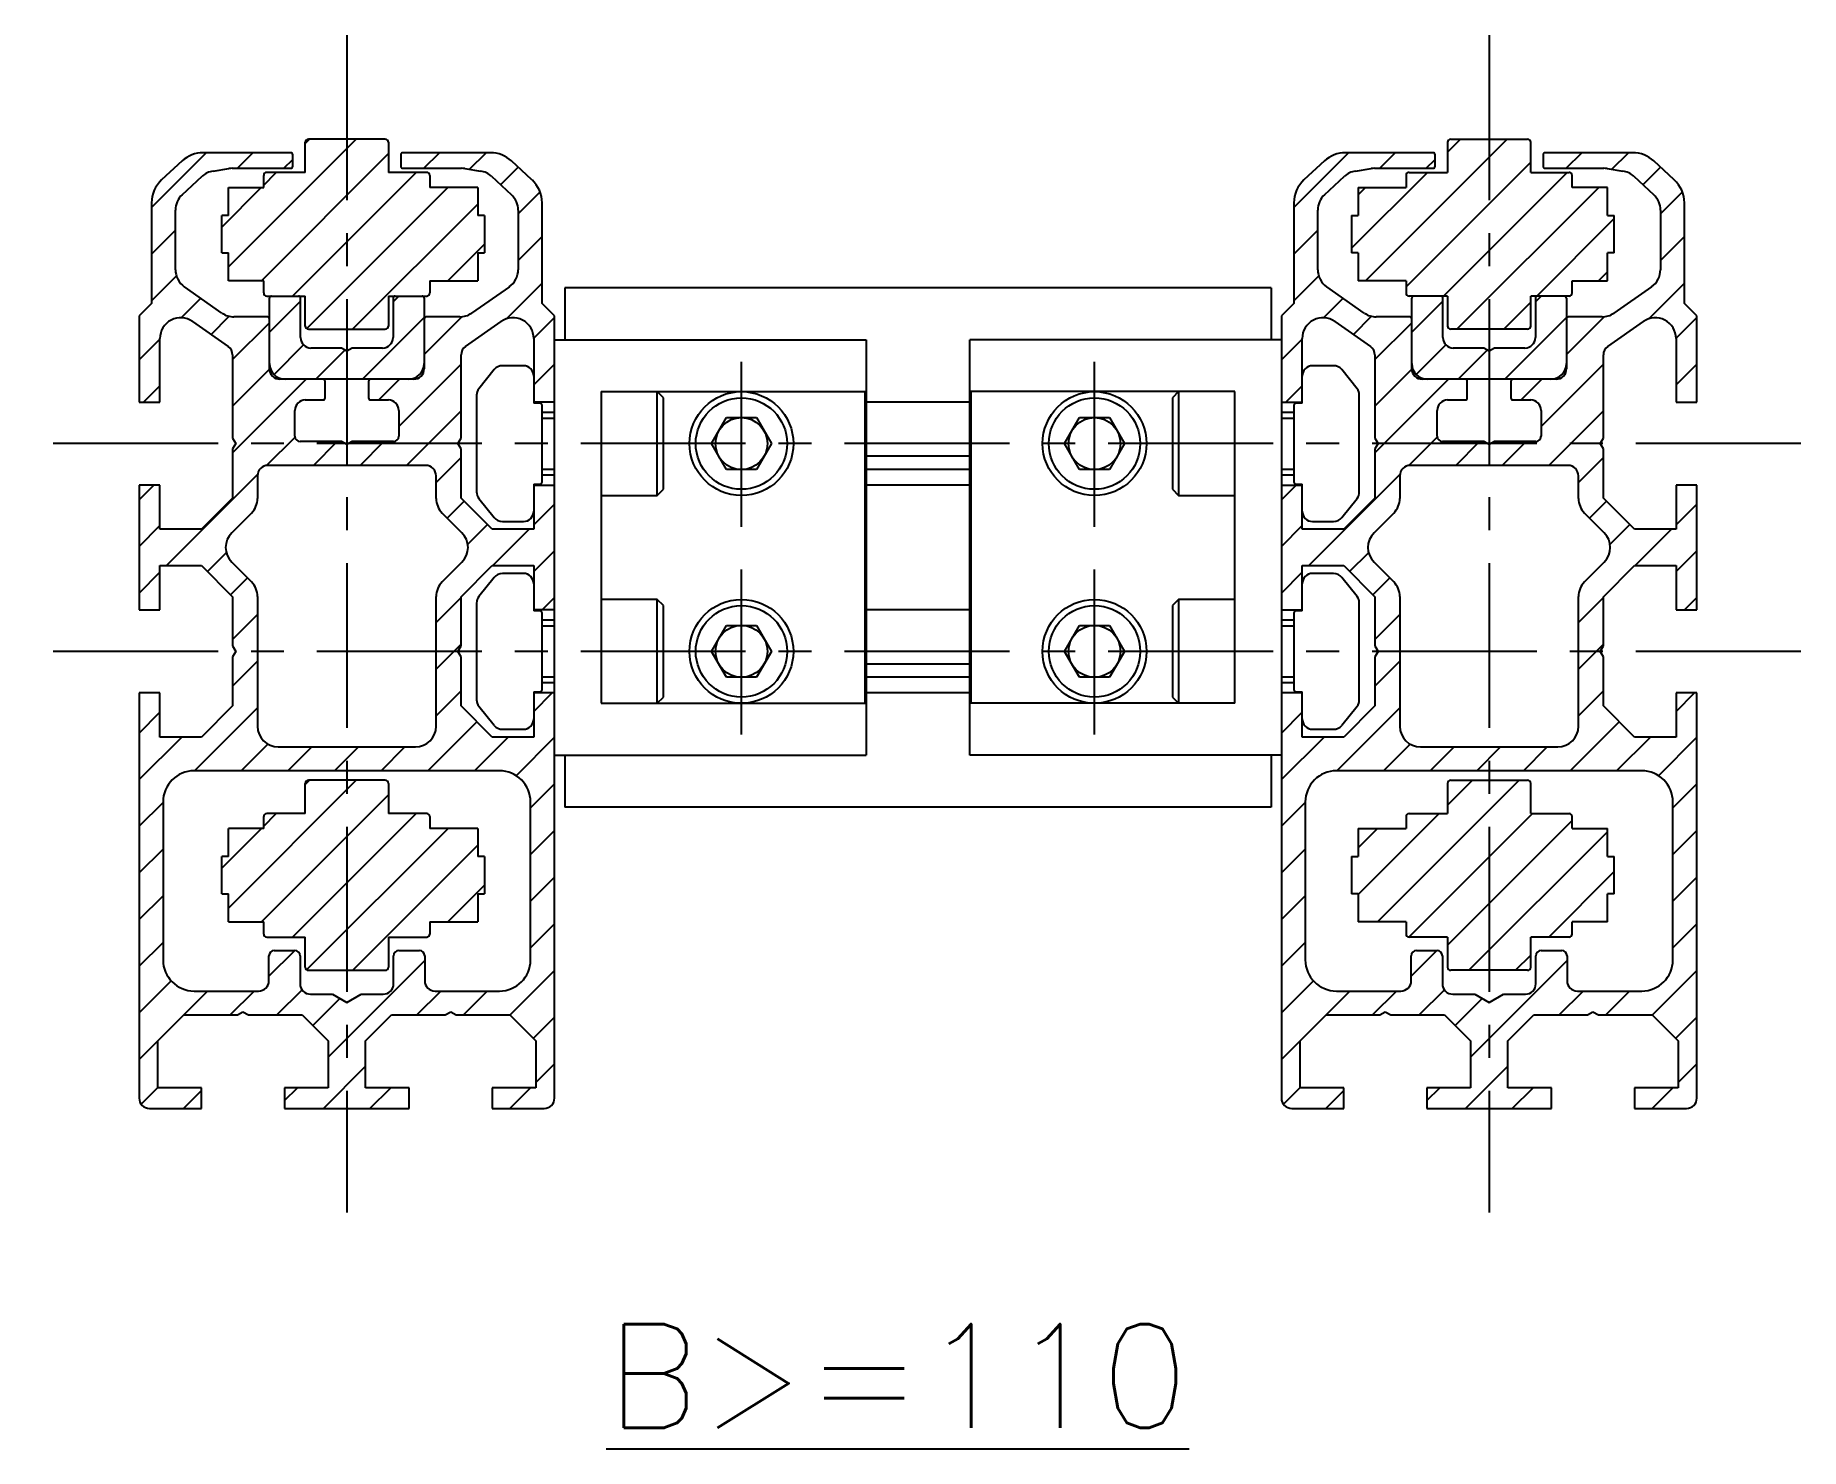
# Model space of a CAD drawing. Extents: x -3 to 4647, y -8 to 2018.
# Drawn here: x 4229.2 to 4399.2, y 115.3 to 251.3 of the extents above; entities that cross this region are included whole.
import ezdxf

# ---------------------------------------------------------------- set-up
doc = ezdxf.new("R2010")
doc.units = 0
doc.header["$LTSCALE"] = 0.5
doc.linetypes.add('CENTER', pattern=[50.8, 31.75, -6.35, 6.35, -6.35])
for name, color, linetype in [('MSM_CENTER', 1, 'CENTER'), ('MSM_CONTINUOUS', 7, 'CONTINUOUS'), ('MSM_NARROW', 5, 'CONTINUOUS'), ('MSM_PART_NUMBER', 7, 'CONTINUOUS')]:
    doc.layers.add(name, color=color, linetype=linetype)
doc.styles.get("Standard").update_dxf_attribs({"font": 'txt.shx', "height": 3, "bigfont": 'bigfont.shx'})

msp = doc.modelspace()

# ---------------------------------------------------------------- texts
at = {"layer": 'MSM_PART_NUMBER'}
msp.add_text('%%UB>=110', height=10, dxfattribs=at).set_placement((4284.14, 117.25))

# ---------------------------------------------------------------- linework, layer by layer
at = {"layer": 'MSM_CENTER'}
for p, q in [((4259.17, 251.3), (4259.17, 138)), ((4369.17, 251.3), (4369.17, 138)), ((4297.17, 204), (4297.17, 220)), ((4331.17, 204), (4331.17, 220)), ((4399.17, 212), (4229.17, 212)), ((4297.17, 184), (4297.17, 200)), ((4331.17, 184), (4331.17, 200)), ((4399.17, 192), (4229.17, 192))]:
    msp.add_line(p, q, dxfattribs=at)
at = {"layer": 'MSM_CONTINUOUS'}
for p, q in [((4253.77, 240), (4245.34, 240)), ((4253.97, 238.7), (4253.97, 239.8)), ((4255.17, 238.11), (4255.17, 241.01)), ((4262.87, 241.31), (4255.47, 241.31)), ((4263.17, 241.01), (4263.17, 238.11)), ((4264.37, 239.8), (4264.37, 238.7)), ((4273, 240), (4264.57, 240)), ((4363.77, 240), (4355.34, 240)), ((4363.97, 238.7), (4363.97, 239.8)), ((4365.17, 241.01), (4365.17, 238.11)), ((4365.47, 241.31), (4372.87, 241.31)), ((4373.17, 238.11), (4373.17, 241.01)), ((4374.37, 239.8), (4374.37, 238.7)), ((4383, 240), (4374.57, 240)), ((4243.31, 239.21), (4241.34, 237.39)), ((4246.29, 238.23), (4247.82, 238.48)), ((4248.13, 238.5), (4253.77, 238.5)), ((4255.17, 238.11), (4251.47, 238.11)), ((4266.87, 238.11), (4263.17, 238.11)), ((4264.57, 238.5), (4270.22, 238.5)), ((4270.53, 238.48), (4272.05, 238.23)), ((4277, 237.39), (4275.03, 239.21)), ((4353.31, 239.21), (4351.34, 237.39)), ((4356.29, 238.23), (4357.82, 238.48)), ((4358.13, 238.5), (4363.77, 238.5)), ((4361.47, 238.11), (4365.17, 238.11)), ((4373.17, 238.11), (4376.87, 238.11)), ((4374.57, 238.5), (4380.22, 238.5)), ((4380.53, 238.48), (4382.05, 238.23)), ((4387, 237.39), (4385.03, 239.21)), ((4240.67, 236.5), (4240.68, 236.5)), ((4243.32, 235.95), (4245.25, 237.73)), ((4247.77, 233.95), (4247.77, 236.66)), ((4247.77, 236.66), (4251.17, 236.66)), ((4251.17, 236.66), (4251.17, 237.81)), ((4267.17, 237.81), (4267.17, 236.66)), ((4271.77, 236.66), (4267.17, 236.66)), ((4271.77, 236.66), (4271.77, 233.95)), ((4273.09, 237.73), (4275.03, 235.95)), ((4277.67, 236.5), (4277.67, 236.5)), ((4350.67, 236.5), (4350.68, 236.5)), ((4353.32, 235.95), (4355.25, 237.73)), ((4356.57, 236.66), (4356.57, 233.95)), ((4356.57, 236.66), (4361.17, 236.66)), ((4361.17, 237.81), (4361.17, 236.66)), ((4377.17, 236.66), (4377.17, 237.81)), ((4380.57, 236.66), (4377.17, 236.66)), ((4380.57, 233.95), (4380.57, 236.66)), ((4383.09, 237.73), (4385.03, 235.95)), ((4387.67, 236.5), (4387.67, 236.5)), ((4240.37, 235.18), (4240.37, 225.5)), ((4277.97, 225.5), (4277.97, 235.18)), ((4350.37, 235.18), (4350.37, 225.5)), ((4387.97, 225.5), (4387.97, 235.18)), ((4242.67, 228.74), (4242.67, 234.48)), ((4247.12, 230.36), (4247.12, 233.95)), ((4247.77, 233.95), (4247.12, 233.95)), ((4272.42, 233.95), (4271.77, 233.95)), ((4272.42, 233.95), (4272.42, 230.36)), ((4275.67, 234.48), (4275.67, 228.74)), ((4352.67, 228.74), (4352.67, 234.48)), ((4355.92, 233.95), (4355.92, 230.36)), ((4355.92, 233.95), (4356.57, 233.95)), ((4380.57, 233.95), (4381.22, 233.95)), ((4381.22, 230.36), (4381.22, 233.95)), ((4385.67, 234.48), (4385.67, 228.74)), ((4247.12, 230.36), (4247.77, 230.36)), ((4247.77, 227.66), (4247.77, 230.36)), ((4271.77, 230.36), (4271.77, 227.66)), ((4271.77, 230.36), (4272.42, 230.36)), ((4356.57, 230.36), (4355.92, 230.36)), ((4356.57, 230.36), (4356.57, 227.66)), ((4380.57, 227.66), (4380.57, 230.36)), ((4381.22, 230.36), (4380.57, 230.36)), ((4247.15, 224.56), (4243.53, 227.1)), ((4251.17, 227.66), (4247.77, 227.66)), ((4251.17, 226.5), (4251.17, 227.66)), ((4251.47, 226.2), (4255.17, 226.2)), ((4255.17, 223.31), (4255.17, 226.2)), ((4263.17, 226.2), (4266.87, 226.2)), ((4263.17, 226.2), (4263.17, 223.31)), ((4267.17, 227.66), (4271.77, 227.66)), ((4267.17, 227.66), (4267.17, 226.5)), ((4274.82, 227.1), (4271.19, 224.56)), ((4280.17, 227), (4280.17, 222)), ((4348.17, 227), (4280.17, 227)), ((4348.17, 227), (4348.17, 222)), ((4357.15, 224.56), (4353.53, 227.1)), ((4361.17, 227.66), (4356.57, 227.66)), ((4361.17, 227.66), (4361.17, 226.5)), ((4365.17, 226.2), (4361.47, 226.2)), ((4365.17, 226.2), (4365.17, 223.31)), ((4373.17, 223.31), (4373.17, 226.2)), ((4376.87, 226.2), (4373.17, 226.2)), ((4377.17, 226.5), (4377.17, 227.66)), ((4377.17, 227.66), (4380.57, 227.66)), ((4384.82, 227.1), (4381.19, 224.56)), ((4240.37, 225.5), (4239.17, 224.3)), ((4251.72, 219.2), (4251.72, 226)), ((4254.72, 222.2), (4254.72, 226)), ((4263.62, 226), (4263.62, 222.2)), ((4266.62, 226), (4266.62, 219.2)), ((4279.17, 224.3), (4277.97, 225.5)), ((4350.37, 225.5), (4349.17, 224.3)), ((4361.72, 219.2), (4361.72, 226)), ((4364.72, 222.2), (4364.72, 226)), ((4373.62, 226), (4373.62, 222.2)), ((4376.62, 226), (4376.62, 219.2)), ((4389.17, 224.3), (4387.97, 225.5)), ((4239.17, 224.3), (4239.17, 216)), ((4244.32, 223.75), (4247.75, 221.35)), ((4251.52, 224.2), (4248.3, 224.2)), ((4255.47, 223.01), (4262.87, 223.01)), ((4270.04, 224.2), (4266.82, 224.2)), ((4270.6, 221.35), (4274.03, 223.75)), ((4279.17, 149), (4279.17, 224.3)), ((4349.17, 224.3), (4349.17, 149)), ((4354.32, 223.75), (4357.75, 221.35)), ((4361.52, 224.2), (4358.3, 224.2)), ((4372.87, 223.01), (4365.47, 223.01)), ((4380.04, 224.2), (4376.82, 224.2)), ((4380.6, 221.35), (4384.03, 223.75)), ((4389.17, 216), (4389.17, 224.3)), ((4241.17, 216), (4241.17, 222.11)), ((4258.65, 221.2), (4255.72, 221.2)), ((4259.17, 220.9), (4258.65, 221.2)), ((4259.69, 221.2), (4259.17, 220.9)), ((4262.62, 221.2), (4259.69, 221.2)), ((4277.17, 222.11), (4277.17, 215.9)), ((4279.17, 222), (4309.17, 222)), ((4309.17, 222), (4309.17, 182)), ((4319.17, 182), (4319.17, 222)), ((4349.17, 222), (4319.17, 222)), ((4351.17, 215.9), (4351.17, 222.11)), ((4368.65, 221.2), (4365.72, 221.2)), ((4369.17, 220.9), (4368.65, 221.2)), ((4369.69, 221.2), (4369.17, 220.9)), ((4372.62, 221.2), (4369.69, 221.2)), ((4387.17, 222.11), (4387.17, 216)), ((4248.17, 220.53), (4248.17, 212.52)), ((4270.17, 212.52), (4270.17, 220.53)), ((4276.17, 219.5), (4274.15, 219.5)), ((4354.19, 219.5), (4352.17, 219.5)), ((4358.17, 220.53), (4358.17, 212.52)), ((4380.17, 212.52), (4380.17, 220.53)), ((4265.62, 218.2), (4252.72, 218.2)), ((4257.07, 216.4), (4257.07, 218)), ((4261.27, 218), (4261.27, 216.4)), ((4273.37, 219.12), (4271.89, 217.27)), ((4277.17, 218.55), (4277.17, 218.55)), ((4356.45, 217.27), (4354.97, 219.12)), ((4375.62, 218.2), (4362.72, 218.2)), ((4367.07, 216.4), (4367.07, 218)), ((4371.27, 218), (4371.27, 216.4)), ((4387.17, 218.55), (4387.17, 218.55)), ((4239.17, 216), (4241.17, 216)), ((4255.17, 216.2), (4256.87, 216.2)), ((4261.47, 216.2), (4263.17, 216.2)), ((4271.67, 216.65), (4271.67, 207.35)), ((4279.17, 216), (4277.17, 216)), ((4283.67, 217), (4283.67, 187)), ((4283.67, 217), (4309.08, 217)), ((4289.67, 216.4), (4289.07, 217)), ((4289.07, 207), (4289.07, 217)), ((4289.67, 207.6), (4289.67, 216.4)), ((4309.08, 187), (4309.08, 217)), ((4319.17, 216), (4309.17, 216)), ((4319.26, 217), (4319.26, 187)), ((4344.67, 217), (4319.26, 217)), ((4339.27, 217), (4338.67, 216.4)), ((4338.67, 216.4), (4338.67, 207.6)), ((4339.27, 217), (4339.27, 207)), ((4344.67, 187), (4344.67, 217)), ((4349.17, 216), (4351.17, 216)), ((4356.67, 207.35), (4356.67, 216.65)), ((4365.17, 216.2), (4366.87, 216.2)), ((4371.47, 216.2), (4373.17, 216.2)), ((4387.17, 216), (4389.17, 216)), ((4254.17, 212.7), (4254.17, 215.2)), ((4264.17, 215.2), (4264.17, 212.7)), ((4277.77, 215.9), (4277.17, 215.9)), ((4277.97, 208.3), (4277.97, 215.7)), ((4279.17, 215), (4277.97, 215)), ((4294.29, 212), (4295.73, 214.5)), ((4295.73, 214.5), (4298.62, 214.5)), ((4298.62, 214.5), (4300.06, 212)), ((4328.29, 212), (4329.73, 214.5)), ((4329.73, 214.5), (4332.62, 214.5)), ((4332.62, 214.5), (4334.06, 212)), ((4350.37, 215), (4349.17, 215)), ((4350.37, 215.7), (4350.37, 208.3)), ((4351.17, 215.9), (4350.57, 215.9)), ((4364.17, 212.7), (4364.17, 215.2)), ((4374.17, 215.2), (4374.17, 212.7)), ((4248.17, 212.52), (4248.47, 212)), ((4269.87, 212), (4270.17, 212.52)), ((4358.17, 212.52), (4358.47, 212)), ((4379.87, 212), (4380.17, 212.52)), ((4248.47, 212), (4248.17, 211.48)), ((4248.17, 211.48), (4248.17, 206.75)), ((4258.65, 212.2), (4254.67, 212.2)), ((4259.17, 211.9), (4258.65, 212.2)), ((4259.69, 212.2), (4259.17, 211.9)), ((4263.67, 212.2), (4259.69, 212.2)), ((4270.17, 211.48), (4269.87, 212)), ((4270.17, 206.75), (4270.17, 211.48)), ((4295.73, 209.5), (4294.29, 212)), ((4300.06, 212), (4298.62, 209.5)), ((4319.17, 212), (4309.17, 212)), ((4329.73, 209.5), (4328.29, 212)), ((4334.06, 212), (4332.62, 209.5)), ((4358.47, 212), (4358.17, 211.48)), ((4358.17, 211.48), (4358.17, 206.75)), ((4368.65, 212.2), (4364.67, 212.2)), ((4369.17, 211.9), (4368.65, 212.2)), ((4369.69, 212.2), (4369.17, 211.9)), ((4373.67, 212.2), (4369.69, 212.2)), ((4380.17, 211.48), (4379.87, 212)), ((4380.17, 206.75), (4380.17, 211.48)), ((4266.77, 209.9), (4251.57, 209.9)), ((4298.62, 209.5), (4295.73, 209.5)), ((4319.17, 210.78), (4309.17, 210.78)), ((4319.17, 209.5), (4309.17, 209.5)), ((4332.62, 209.5), (4329.73, 209.5)), ((4376.77, 209.9), (4361.57, 209.9)), ((4239.17, 208), (4239.17, 196)), ((4241.17, 208), (4239.17, 208)), ((4241.17, 203.75), (4241.17, 208)), ((4250.57, 208.9), (4250.57, 206.73)), ((4267.77, 206.73), (4267.77, 208.9)), ((4277.17, 208.1), (4277.17, 203.75)), ((4277.17, 208.1), (4277.77, 208.1)), ((4277.17, 208), (4279.17, 208)), ((4277.97, 209), (4279.17, 209)), ((4289.07, 207), (4289.67, 207.6)), ((4319.17, 208), (4309.17, 208)), ((4338.67, 207.6), (4339.27, 207)), ((4349.17, 209), (4350.37, 209)), ((4349.17, 208), (4351.17, 208)), ((4350.57, 208.1), (4351.17, 208.1)), ((4351.17, 203.75), (4351.17, 208.1)), ((4360.57, 208.9), (4360.57, 206.73)), ((4377.77, 206.73), (4377.77, 208.9)), ((4387.17, 208), (4387.17, 203.75)), ((4389.17, 208), (4387.17, 208)), ((4389.17, 196), (4389.17, 208)), ((4248.17, 206.75), (4245.17, 203.75)), ((4273.17, 203.75), (4270.17, 206.75)), ((4271.89, 206.73), (4273.37, 204.88)), ((4283.67, 207), (4289.07, 207)), ((4339.27, 207), (4344.67, 207)), ((4354.97, 204.88), (4356.45, 206.73)), ((4358.17, 206.75), (4355.17, 203.75)), ((4383.17, 203.75), (4380.17, 206.75)), ((4249.99, 205.31), (4248.09, 203.41)), ((4270.26, 203.41), (4268.36, 205.31)), ((4274.15, 204.5), (4276.17, 204.5)), ((4352.17, 204.5), (4354.19, 204.5)), ((4359.99, 205.31), (4358.09, 203.41)), ((4380.26, 203.41), (4378.36, 205.31)), ((4245.17, 203.75), (4241.17, 203.75)), ((4277.17, 203.75), (4273.17, 203.75)), ((4355.17, 203.75), (4351.17, 203.75)), ((4387.17, 203.75), (4383.17, 203.75)), ((4241.17, 196), (4241.17, 200.25)), ((4241.17, 200.25), (4245.17, 200.25)), ((4245.17, 200.25), (4248.17, 197.25)), ((4248.09, 200.59), (4249.99, 198.69)), ((4268.36, 198.69), (4270.26, 200.59)), ((4270.17, 197.25), (4273.17, 200.25)), ((4273.37, 199.12), (4271.89, 197.27)), ((4273.17, 200.25), (4277.17, 200.25)), ((4276.17, 199.5), (4274.15, 199.5)), ((4277.17, 200.25), (4277.17, 195.9)), ((4351.17, 195.9), (4351.17, 200.25)), ((4351.17, 200.25), (4355.17, 200.25)), ((4354.19, 199.5), (4352.17, 199.5)), ((4356.45, 197.27), (4354.97, 199.12)), ((4355.17, 200.25), (4358.17, 197.25)), ((4358.09, 200.59), (4359.99, 198.69)), ((4378.36, 198.69), (4380.26, 200.59)), ((4380.17, 197.25), (4383.17, 200.25)), ((4383.17, 200.25), (4387.17, 200.25)), ((4387.17, 200.25), (4387.17, 196)), ((4248.17, 197.25), (4248.17, 192.52)), ((4250.57, 197.27), (4250.57, 184.8)), ((4267.77, 184.8), (4267.77, 197.27)), ((4270.17, 192.52), (4270.17, 197.25)), ((4358.17, 197.25), (4358.17, 192.52)), ((4360.57, 197.27), (4360.57, 184.8)), ((4377.77, 184.8), (4377.77, 197.27)), ((4380.17, 192.52), (4380.17, 197.25)), ((4239.17, 196), (4241.17, 196)), ((4271.67, 196.65), (4271.67, 187.35)), ((4279.17, 196), (4277.17, 196)), ((4277.77, 195.9), (4277.17, 195.9)), ((4277.97, 188.3), (4277.97, 195.7)), ((4289.07, 197), (4283.67, 197)), ((4289.67, 196.4), (4289.07, 197)), ((4289.07, 187), (4289.07, 197)), ((4289.67, 187.6), (4289.67, 196.4)), ((4319.17, 196), (4309.17, 196)), ((4339.27, 197), (4338.67, 196.4)), ((4338.67, 196.4), (4338.67, 187.6)), ((4344.67, 197), (4339.27, 197)), ((4339.27, 197), (4339.27, 187)), ((4349.17, 196), (4351.17, 196)), ((4350.37, 195.7), (4350.37, 188.3)), ((4351.17, 195.9), (4350.57, 195.9)), ((4356.67, 187.35), (4356.67, 196.65)), ((4387.17, 196), (4389.17, 196)), ((4279.17, 195), (4277.97, 195)), ((4294.29, 192), (4295.73, 194.5)), ((4295.73, 194.5), (4298.62, 194.5)), ((4298.62, 194.5), (4300.06, 192)), ((4328.29, 192), (4329.73, 194.5)), ((4329.73, 194.5), (4332.62, 194.5)), ((4332.62, 194.5), (4334.06, 192)), ((4350.37, 195), (4349.17, 195)), ((4248.17, 192.52), (4248.47, 192)), ((4269.87, 192), (4270.17, 192.52)), ((4358.17, 192.52), (4358.47, 192)), ((4379.87, 192), (4380.17, 192.52)), ((4248.47, 192), (4248.17, 191.48)), ((4248.17, 191.48), (4248.17, 186.75)), ((4270.17, 191.48), (4269.87, 192)), ((4270.17, 186.75), (4270.17, 191.48)), ((4295.73, 189.5), (4294.29, 192)), ((4300.06, 192), (4298.62, 189.5)), ((4319.17, 192), (4309.17, 192)), ((4319.17, 190.78), (4309.17, 190.78)), ((4329.73, 189.5), (4328.29, 192)), ((4334.06, 192), (4332.62, 189.5)), ((4358.47, 192), (4358.17, 191.48)), ((4358.17, 191.48), (4358.17, 186.75)), ((4380.17, 191.48), (4379.87, 192)), ((4380.17, 186.75), (4380.17, 191.48)), ((4277.97, 189), (4279.17, 189)), ((4298.62, 189.5), (4295.73, 189.5)), ((4319.17, 189.5), (4309.17, 189.5)), ((4332.62, 189.5), (4329.73, 189.5)), ((4349.17, 189), (4350.37, 189)), ((4241.17, 188), (4239.17, 188)), ((4239.17, 188), (4239.17, 149)), ((4241.17, 183.75), (4241.17, 188)), ((4277.17, 188.1), (4277.17, 183.75)), ((4277.17, 188.1), (4277.77, 188.1)), ((4279.17, 188), (4277.17, 188)), ((4289.07, 187), (4289.67, 187.6)), ((4319.17, 188), (4309.17, 188)), ((4338.67, 187.6), (4339.27, 187)), ((4351.17, 188), (4349.17, 188)), ((4350.57, 188.1), (4351.17, 188.1)), ((4351.17, 183.75), (4351.17, 188.1)), ((4389.17, 188), (4387.17, 188)), ((4387.17, 188), (4387.17, 183.75)), ((4389.17, 149), (4389.17, 188)), ((4248.17, 186.75), (4245.17, 183.75)), ((4273.17, 183.75), (4270.17, 186.75)), ((4271.89, 186.73), (4273.37, 184.88)), ((4283.67, 187), (4309.08, 187)), ((4344.67, 187), (4319.26, 187)), ((4354.97, 184.88), (4356.45, 186.73)), ((4358.17, 186.75), (4355.17, 183.75)), ((4383.17, 183.75), (4380.17, 186.75)), ((4245.17, 183.75), (4241.17, 183.75)), ((4277.17, 183.75), (4273.17, 183.75)), ((4274.15, 184.5), (4276.17, 184.5)), ((4355.17, 183.75), (4351.17, 183.75)), ((4352.17, 184.5), (4354.19, 184.5)), ((4387.17, 183.75), (4383.17, 183.75)), ((4252.57, 182.8), (4265.77, 182.8)), ((4279.17, 182), (4309.17, 182)), ((4280.17, 182), (4280.17, 177)), ((4349.17, 182), (4319.17, 182)), ((4348.17, 182), (4348.17, 177)), ((4362.57, 182.8), (4375.77, 182.8)), ((4273.87, 180.5), (4244.47, 180.5)), ((4383.87, 180.5), (4354.47, 180.5)), ((4255.17, 176.4), (4255.17, 179.29)), ((4262.87, 179.6), (4255.47, 179.6)), ((4263.17, 179.29), (4263.17, 176.4)), ((4365.17, 179.29), (4365.17, 176.4)), ((4365.47, 179.6), (4372.87, 179.6)), ((4373.17, 176.4), (4373.17, 179.29)), ((4241.47, 177.5), (4241.47, 162.3)), ((4276.87, 162.3), (4276.87, 177.5)), ((4348.17, 177), (4280.17, 177)), ((4351.47, 177.5), (4351.47, 162.3)), ((4386.87, 162.3), (4386.87, 177.5)), ((4251.17, 174.95), (4251.17, 176.1)), ((4255.17, 176.4), (4251.47, 176.4)), ((4266.87, 176.4), (4263.17, 176.4)), ((4267.17, 176.1), (4267.17, 174.95)), ((4361.17, 176.1), (4361.17, 174.95)), ((4361.47, 176.4), (4365.17, 176.4)), ((4373.17, 176.4), (4376.87, 176.4)), ((4377.17, 174.95), (4377.17, 176.1)), ((4247.77, 172.24), (4247.77, 174.95)), ((4251.17, 174.95), (4247.77, 174.95)), ((4271.77, 174.95), (4267.17, 174.95)), ((4271.77, 174.95), (4271.77, 172.24)), ((4356.57, 174.95), (4356.57, 172.24)), ((4356.57, 174.95), (4361.17, 174.95)), ((4377.17, 174.95), (4380.57, 174.95)), ((4380.57, 172.24), (4380.57, 174.95)), ((4247.12, 168.65), (4247.12, 172.24)), ((4247.77, 172.24), (4247.12, 172.24)), ((4272.42, 172.24), (4271.77, 172.24)), ((4272.42, 172.24), (4272.42, 168.65)), ((4355.92, 172.24), (4355.92, 168.65)), ((4355.92, 172.24), (4356.57, 172.24)), ((4380.57, 172.24), (4381.22, 172.24)), ((4381.22, 168.65), (4381.22, 172.24)), ((4247.12, 168.65), (4247.77, 168.65)), ((4247.77, 165.95), (4247.77, 168.65)), ((4271.77, 168.65), (4271.77, 165.95)), ((4271.77, 168.65), (4272.42, 168.65)), ((4356.57, 168.65), (4355.92, 168.65)), ((4356.57, 168.65), (4356.57, 165.95)), ((4380.57, 165.95), (4380.57, 168.65)), ((4381.22, 168.65), (4380.57, 168.65)), ((4247.77, 165.95), (4251.17, 165.95)), ((4251.17, 164.79), (4251.17, 165.95)), ((4267.17, 165.95), (4267.17, 164.79)), ((4267.17, 165.95), (4271.77, 165.95)), ((4361.17, 165.95), (4356.57, 165.95)), ((4361.17, 165.95), (4361.17, 164.79)), ((4377.17, 164.79), (4377.17, 165.95)), ((4380.57, 165.95), (4377.17, 165.95)), ((4251.47, 164.49), (4255.17, 164.49)), ((4255.17, 161.6), (4255.17, 164.49)), ((4263.17, 164.49), (4263.17, 161.6)), ((4263.17, 164.49), (4266.87, 164.49)), ((4365.17, 164.49), (4361.47, 164.49)), ((4365.17, 164.49), (4365.17, 161.6)), ((4373.17, 161.6), (4373.17, 164.49)), ((4376.87, 164.49), (4373.17, 164.49)), ((4251.67, 160.3), (4251.67, 162.7)), ((4252.17, 163.2), (4254.17, 163.2)), ((4254.67, 162.7), (4254.67, 160)), ((4263.67, 160), (4263.67, 162.7)), ((4264.17, 163.2), (4266.17, 163.2)), ((4266.67, 162.7), (4266.67, 160.3)), ((4361.67, 160.3), (4361.67, 162.7)), ((4362.17, 163.2), (4364.17, 163.2)), ((4364.67, 162.7), (4364.67, 160)), ((4373.67, 160), (4373.67, 162.7)), ((4374.17, 163.2), (4376.17, 163.2)), ((4376.67, 162.7), (4376.67, 160.3)), ((4255.47, 161.3), (4262.87, 161.3)), ((4372.87, 161.3), (4365.47, 161.3)), ((4244.47, 159.3), (4250.67, 159.3)), ((4255.67, 159), (4257.79, 159)), ((4257.79, 159), (4259.17, 158.2)), ((4259.17, 158.2), (4260.56, 159)), ((4260.56, 159), (4262.67, 159)), ((4267.67, 159.3), (4273.87, 159.3)), ((4354.47, 159.3), (4360.67, 159.3)), ((4365.67, 159), (4367.79, 159)), ((4367.79, 159), (4369.17, 158.2)), ((4369.17, 158.2), (4370.56, 159)), ((4370.56, 159), (4372.67, 159)), ((4377.67, 159.3), (4383.87, 159.3)), ((4240.97, 154.5), (4243.47, 157)), ((4243.47, 157), (4248.65, 157)), ((4248.65, 157), (4249.17, 157.3)), ((4249.17, 157.3), (4249.69, 157)), ((4249.69, 157), (4254.87, 157)), ((4254.87, 157), (4257.37, 154.5)), ((4260.97, 154.5), (4263.47, 157)), ((4263.47, 157), (4268.65, 157)), ((4268.65, 157), (4269.17, 157.3)), ((4269.17, 157.3), (4269.69, 157)), ((4269.69, 157), (4274.87, 157)), ((4274.87, 157), (4277.37, 154.5)), ((4350.97, 154.5), (4353.47, 157)), ((4353.47, 157), (4358.65, 157)), ((4358.65, 157), (4359.17, 157.3)), ((4359.17, 157.3), (4359.69, 157)), ((4359.69, 157), (4364.87, 157)), ((4364.87, 157), (4367.37, 154.5)), ((4370.97, 154.5), (4373.47, 157)), ((4373.47, 157), (4378.65, 157)), ((4378.65, 157), (4379.17, 157.3)), ((4379.17, 157.3), (4379.69, 157)), ((4379.69, 157), (4384.87, 157)), ((4384.87, 157), (4387.37, 154.5)), ((4240.97, 150), (4240.97, 154.5)), ((4257.37, 154.5), (4257.37, 150)), ((4260.97, 150), (4260.97, 154.5)), ((4277.37, 154.5), (4277.37, 150)), ((4350.97, 150), (4350.97, 154.5)), ((4367.37, 154.5), (4367.37, 150)), ((4370.97, 150), (4370.97, 154.5)), ((4387.37, 154.5), (4387.37, 150)), ((4245.17, 150), (4240.97, 150)), ((4245.17, 148), (4245.17, 150)), ((4257.37, 150), (4253.17, 150)), ((4253.17, 150), (4253.17, 148)), ((4265.17, 150), (4260.97, 150)), ((4265.17, 148), (4265.17, 150)), ((4277.37, 150), (4273.17, 150)), ((4273.17, 150), (4273.17, 148)), ((4355.17, 150), (4350.97, 150)), ((4355.17, 148), (4355.17, 150)), ((4367.37, 150), (4363.17, 150)), ((4363.17, 150), (4363.17, 148)), ((4375.17, 150), (4370.97, 150)), ((4375.17, 148), (4375.17, 150)), ((4387.37, 150), (4383.17, 150)), ((4383.17, 150), (4383.17, 148)), ((4240.17, 148), (4245.17, 148)), ((4253.17, 148), (4265.17, 148)), ((4273.17, 148), (4278.17, 148)), ((4350.17, 148), (4355.17, 148)), ((4363.17, 148), (4375.17, 148)), ((4383.17, 148), (4388.17, 148))]:
    msp.add_line(p, q, dxfattribs=at)
for centre, radius in [((4297.17, 212), 5), ((4297.17, 212), 4.4), ((4331.17, 212), 5), ((4331.17, 212), 4.4), ((4297.17, 212), 2.5), ((4331.17, 212), 2.5), ((4297.17, 192), 5), ((4297.17, 192), 4.4), ((4331.17, 192), 5), ((4331.17, 192), 4.4), ((4297.17, 192), 2.5), ((4331.17, 192), 2.5)]:
    msp.add_circle(centre, radius, dxfattribs=at)
for centre, radius, start, end in [((4245.34, 237), 3, 90, 132.6467), ((4253.77, 239.8), 0.2, 0, 90), ((4255.47, 241.01), 0.3, 90, 180), ((4262.87, 241.01), 0.3, 0, 90), ((4264.57, 239.8), 0.2, 90, 180), ((4273, 237), 3, 47.3533, 90), ((4355.34, 237), 3, 90, 132.6467), ((4363.77, 239.8), 0.2, 0, 90), ((4365.47, 241.01), 0.3, 90, 180), ((4372.87, 241.01), 0.3, 0, 90), ((4374.57, 239.8), 0.2, 90, 180), ((4383, 237), 3, 47.3533, 90), ((4246.6, 236.26), 2, 99, 132.6467), ((4248.13, 236.5), 2, 90, 99), ((4251.47, 237.81), 0.3, 90, 180), ((4253.77, 238.7), 0.2, 270, 0), ((4264.57, 238.7), 0.2, 180, 270), ((4266.87, 237.81), 0.3, 0, 90), ((4270.22, 236.5), 2, 81, 90), ((4271.74, 236.26), 2, 47.3533, 81), ((4356.6, 236.26), 2, 99, 132.6467), ((4358.13, 236.5), 2, 90, 99), ((4361.47, 237.81), 0.3, 90, 180), ((4363.77, 238.7), 0.2, 270, 0), ((4374.57, 238.7), 0.2, 180, 270), ((4376.87, 237.81), 0.3, 0, 90), ((4380.22, 236.5), 2, 81, 90), ((4381.74, 236.26), 2, 47.3533, 81), ((4243.37, 235.18), 3, 132.6467, 180), ((4274.97, 235.18), 3, 0, 47.3533), ((4353.37, 235.18), 3, 132.6467, 180), ((4384.97, 235.18), 3, 0, 47.3533), ((4244.67, 234.48), 2, 132.6467, 180), ((4273.67, 234.48), 2, 0, 47.3533), ((4354.67, 234.48), 2, 132.6467, 180), ((4383.67, 234.48), 2, 0, 47.3533), ((4244.67, 228.74), 2, 180, 235), ((4273.67, 228.74), 2, 305, 0), ((4354.67, 228.74), 2, 180, 235), ((4383.67, 228.74), 2, 305, 0), ((4251.47, 226.5), 0.3, 180, 270), ((4251.92, 226), 0.2, 90, 180), ((4254.52, 226), 0.2, 0, 90), ((4263.82, 226), 0.2, 90, 180), ((4266.42, 226), 0.2, 0, 90), ((4266.87, 226.5), 0.3, 270, 0), ((4361.47, 226.5), 0.3, 180, 270), ((4361.92, 226), 0.2, 90, 180), ((4364.52, 226), 0.2, 0, 90), ((4373.82, 226), 0.2, 90, 180), ((4376.42, 226), 0.2, 0, 90), ((4376.87, 226.5), 0.3, 270, 0), ((4248.3, 226.2), 2, 235, 270), ((4270.04, 226.2), 2, 270, 305), ((4358.3, 226.2), 2, 235, 270), ((4380.04, 226.2), 2, 270, 305), ((4243.17, 222.11), 2, 55, 180), ((4251.52, 224), 0.2, 0, 90), ((4255.47, 223.31), 0.3, 180, 270), ((4262.87, 223.31), 0.3, 270, 0), ((4266.82, 224), 0.2, 90, 180), ((4275.17, 222.11), 2, 0, 125), ((4353.17, 222.11), 2, 55, 180), ((4361.52, 224), 0.2, 0, 90), ((4365.47, 223.31), 0.3, 180, 270), ((4372.87, 223.31), 0.3, 270, 0), ((4376.82, 224), 0.2, 90, 180), ((4385.17, 222.11), 2, 0, 125), ((4247.17, 220.53), 1, 0, 55), ((4255.72, 222.2), 1, 180, 270), ((4262.62, 222.2), 1, 270, 0), ((4271.17, 220.53), 1, 125, 180), ((4357.17, 220.53), 1, 0, 55), ((4365.72, 222.2), 1, 180, 270), ((4372.62, 222.2), 1, 270, 0), ((4381.17, 220.53), 1, 125, 180), ((4253.22, 219.7), 1.5, 180, 270), ((4265.12, 219.7), 1.5, 270, 0), ((4274.15, 218.5), 1, 90, 141.3402), ((4276.17, 218.5), 1, 0, 90), ((4352.17, 218.5), 1, 90, 180), ((4354.19, 218.5), 1, 38.6598, 90), ((4363.22, 219.7), 1.5, 180, 270), ((4375.12, 219.7), 1.5, 270, 0), ((4252.72, 219.2), 1, 180, 270), ((4256.87, 218), 0.2, 0, 90), ((4261.47, 218), 0.2, 90, 180), ((4265.62, 219.2), 1, 270, 0), ((4362.72, 219.2), 1, 180, 270), ((4366.87, 218), 0.2, 0, 90), ((4371.47, 218), 0.2, 90, 180), ((4375.62, 219.2), 1, 270, 0), ((4255.17, 215.2), 1, 90, 180), ((4256.87, 216.4), 0.2, 270, 0), ((4261.47, 216.4), 0.2, 180, 270), ((4263.17, 215.2), 1, 0, 90), ((4272.67, 216.65), 1, 141.3402, 180), ((4355.67, 216.65), 1, 0, 38.6598), ((4365.17, 215.2), 1, 90, 180), ((4366.87, 216.4), 0.2, 270, 0), ((4371.47, 216.4), 0.2, 180, 270), ((4373.17, 215.2), 1, 0, 90), ((4277.77, 215.7), 0.2, 0, 90), ((4350.57, 215.7), 0.2, 90, 180), ((4254.67, 212.7), 0.5, 180, 270), ((4263.67, 212.7), 0.5, 270, 0), ((4364.67, 212.7), 0.5, 180, 270), ((4373.67, 212.7), 0.5, 270, 0), ((4251.57, 208.9), 1, 90, 180), ((4266.77, 208.9), 1, 0, 90), ((4361.57, 208.9), 1, 90, 180), ((4376.77, 208.9), 1, 0, 90), ((4277.77, 208.3), 0.2, 270, 0), ((4350.57, 208.3), 0.2, 180, 270), ((4248.57, 206.73), 2, 315, 0), ((4269.77, 206.73), 2, 180, 225), ((4272.67, 207.35), 1, 180, 218.6598), ((4355.67, 207.35), 1, 321.3402, 0), ((4358.57, 206.73), 2, 315, 0), ((4379.77, 206.73), 2, 180, 225), ((4274.15, 205.5), 1, 218.6598, 270), ((4276.17, 205.5), 1, 270, 0), ((4352.17, 205.5), 1, 180, 270), ((4354.19, 205.5), 1, 270, 321.3402), ((4249.5, 202), 2, 135, 225), ((4268.84, 202), 2, 315, 45), ((4359.5, 202), 2, 135, 225), ((4378.84, 202), 2, 315, 45), ((4274.15, 198.5), 1, 90, 141.3402), ((4276.17, 198.5), 1, 0, 90), ((4352.17, 198.5), 1, 90, 180), ((4354.19, 198.5), 1, 38.6598, 90), ((4248.57, 197.27), 2, 0, 45), ((4269.77, 197.27), 2, 135, 180), ((4272.67, 196.65), 1, 141.3402, 180), ((4355.67, 196.65), 1, 0, 38.6598), ((4358.57, 197.27), 2, 0, 45), ((4379.77, 197.27), 2, 135, 180), ((4277.77, 195.7), 0.2, 0, 90), ((4350.57, 195.7), 0.2, 90, 180), ((4272.67, 187.35), 1, 180, 218.6598), ((4277.77, 188.3), 0.2, 270, 0), ((4350.57, 188.3), 0.2, 180, 270), ((4355.67, 187.35), 1, 321.3402, 0), ((4276.17, 185.5), 1, 270, 0), ((4352.17, 185.5), 1, 180, 270), ((4252.57, 184.8), 2, 180, 270), ((4265.77, 184.8), 2, 270, 0), ((4274.15, 185.5), 1, 218.6598, 270), ((4354.19, 185.5), 1, 270, 321.3402), ((4362.57, 184.8), 2, 180, 270), ((4375.77, 184.8), 2, 270, 0), ((4244.47, 177.5), 3, 90, 180), ((4273.87, 177.5), 3, 0, 90), ((4354.47, 177.5), 3, 90, 180), ((4383.87, 177.5), 3, 0, 90), ((4255.47, 179.29), 0.3, 90, 180), ((4262.87, 179.29), 0.3, 0, 90), ((4365.47, 179.29), 0.3, 90, 180), ((4372.87, 179.29), 0.3, 0, 90), ((4251.47, 176.1), 0.3, 90, 180), ((4266.87, 176.1), 0.3, 0, 90), ((4361.47, 176.1), 0.3, 90, 180), ((4376.87, 176.1), 0.3, 0, 90), ((4251.47, 164.79), 0.3, 180, 270), ((4266.87, 164.79), 0.3, 270, 0), ((4361.47, 164.79), 0.3, 180, 270), ((4376.87, 164.79), 0.3, 270, 0), ((4244.47, 162.3), 3, 180, 270), ((4252.17, 162.7), 0.5, 90, 180), ((4254.17, 162.7), 0.5, 0, 90), ((4255.47, 161.6), 0.3, 180, 270), ((4262.87, 161.6), 0.3, 270, 0), ((4264.17, 162.7), 0.5, 90, 180), ((4266.17, 162.7), 0.5, 0, 90), ((4273.87, 162.3), 3, 270, 0), ((4354.47, 162.3), 3, 180, 270), ((4362.17, 162.7), 0.5, 90, 180), ((4364.17, 162.7), 0.5, 0, 90), ((4365.47, 161.6), 0.3, 180, 270), ((4372.87, 161.6), 0.3, 270, 0), ((4374.17, 162.7), 0.5, 90, 180), ((4376.17, 162.7), 0.5, 0, 90), ((4383.87, 162.3), 3, 270, 0), ((4250.67, 160.3), 1, 270, 0), ((4255.67, 160), 1, 180, 270), ((4262.67, 160), 1, 270, 0), ((4267.67, 160.3), 1, 180, 270), ((4360.67, 160.3), 1, 270, 0), ((4365.67, 160), 1, 180, 270), ((4372.67, 160), 1, 270, 0), ((4377.67, 160.3), 1, 180, 270), ((4240.17, 149), 1, 180, 270), ((4278.17, 149), 1, 270, 0), ((4350.17, 149), 1, 180, 270), ((4388.17, 149), 1, 270, 0)]:
    msp.add_arc(centre, radius, start, end, dxfattribs=at)
at = {"layer": 'MSM_NARROW'}
for p, q in [((4240.37, 234.73), (4245.64, 240)), ((4247.77, 229), (4260.08, 241.31)), ((4248.63, 238.5), (4250.13, 240)), ((4250.91, 227.65), (4263.17, 239.91)), ((4255.17, 240.89), (4255.59, 241.31)), ((4266.59, 238.5), (4268.09, 240)), ((4270.98, 238.4), (4272.58, 240)), ((4350.37, 234.73), (4355.64, 240)), ((4357.25, 227.66), (4370.9, 241.31)), ((4358.63, 238.5), (4360.13, 240)), ((4365.17, 240.06), (4366.41, 241.31)), ((4376.59, 238.5), (4378.09, 240)), ((4380.98, 238.4), (4382.58, 240)), ((4251.17, 236.89), (4252.35, 238.07)), ((4253.12, 238.5), (4253.97, 239.35)), ((4253.98, 226.23), (4265.82, 238.07)), ((4273.98, 236.91), (4275.68, 238.61)), ((4355.92, 230.81), (4363.22, 238.11)), ((4361.17, 227.08), (4373.17, 239.08)), ((4363.12, 238.5), (4363.97, 239.35)), ((4364.78, 226.2), (4376.69, 238.11)), ((4383.98, 236.91), (4385.68, 238.61)), ((4247.12, 232.84), (4250.93, 236.65)), ((4255.3, 223.06), (4268.89, 236.65)), ((4356.57, 235.95), (4357.27, 236.66)), ((4366.07, 223.01), (4379.72, 236.66)), ((4259.73, 223), (4271.77, 235.04)), ((4275.67, 234.11), (4277.78, 236.22)), ((4385.67, 234.11), (4387.78, 236.22)), ((4373.76, 226.2), (4381.22, 233.66)), ((4240.37, 230.24), (4242.67, 232.54)), ((4275.67, 229.62), (4277.97, 231.92)), ((4350.37, 230.24), (4352.67, 232.54)), ((4385.67, 229.62), (4387.97, 231.92)), ((4268.87, 227.65), (4272.42, 231.2)), ((4240.37, 225.75), (4242.77, 228.15)), ((4350.37, 225.75), (4352.76, 228.15)), ((4379.71, 227.66), (4380.57, 228.52)), ((4263.62, 225.63), (4264.19, 226.2)), ((4274.54, 224), (4277.97, 227.43)), ((4373.62, 225.63), (4374.19, 226.2)), ((4384.54, 224), (4387.97, 227.43)), ((4243.21, 224.1), (4245.11, 226)), ((4251.72, 222.71), (4254.72, 225.71)), ((4353.22, 224.11), (4355.11, 226)), ((4361.72, 222.71), (4364.72, 225.71)), ((4370.57, 223.01), (4373.17, 225.61)), ((4246.1, 222.5), (4247.85, 224.25)), ((4248.17, 220.08), (4251.72, 223.63)), ((4260.68, 218.2), (4266.62, 224.14)), ((4266.62, 220.57), (4270.26, 224.21)), ((4277.17, 222.14), (4279.17, 224.14)), ((4356.1, 222.5), (4357.85, 224.25)), ((4358.17, 220.08), (4361.72, 223.63)), ((4370.68, 218.2), (4376.62, 224.14)), ((4376.62, 220.57), (4380.26, 224.21)), ((4387.17, 222.14), (4389.17, 224.14)), ((4239.17, 220.06), (4241.17, 222.06)), ((4252.16, 218.66), (4255.01, 221.51)), ((4256.19, 218.2), (4258.99, 221)), ((4349.17, 220.06), (4351.17, 222.06)), ((4362.16, 218.66), (4365.01, 221.51)), ((4366.19, 218.2), (4368.99, 221)), ((4264.17, 213.63), (4270.17, 219.63)), ((4266.59, 219.62), (4266.62, 219.65)), ((4277.17, 217.65), (4279.17, 219.65)), ((4374.17, 213.63), (4380.17, 219.63)), ((4376.59, 219.62), (4376.62, 219.65)), ((4387.17, 217.65), (4389.17, 219.65)), ((4248.17, 215.59), (4251.73, 219.15)), ((4248.17, 211.1), (4255.27, 218.2)), ((4262.25, 216.2), (4264.25, 218.2)), ((4265.17, 218.2), (4265.2, 218.23)), ((4358.17, 215.59), (4361.73, 219.15)), ((4358.17, 211.1), (4365.27, 218.2)), ((4372.25, 216.2), (4374.25, 218.2)), ((4375.17, 218.2), (4375.2, 218.23)), ((4239.6, 216), (4241.17, 217.57)), ((4349.6, 216), (4351.17, 217.57)), ((4264.93, 209.9), (4270.17, 215.14)), ((4277.97, 214.46), (4279.17, 214.46)), ((4349.17, 214.46), (4350.37, 214.46)), ((4374.93, 209.9), (4380.17, 215.14)), ((4251.45, 209.89), (4254.18, 212.62)), ((4361.45, 209.89), (4364.18, 212.62)), ((4255.95, 209.9), (4258.25, 212.2)), ((4260.44, 209.9), (4262.74, 212.2)), ((4365.95, 209.9), (4368.25, 212.2)), ((4370.44, 209.9), (4372.74, 212.2)), ((4267.77, 208.25), (4270.17, 210.65)), ((4277.97, 209.54), (4279.17, 209.54)), ((4349.17, 209.54), (4350.37, 209.54)), ((4377.77, 208.25), (4380.17, 210.65)), ((4239.17, 206.59), (4240.58, 208)), ((4241.81, 200.25), (4250.58, 209.02)), ((4349.17, 206.59), (4350.58, 208)), ((4351.81, 200.25), (4360.58, 209.02)), ((4268.84, 204.83), (4270.47, 206.46)), ((4277.17, 204.18), (4279.17, 206.18)), ((4378.84, 204.83), (4380.47, 206.46)), ((4387.17, 204.18), (4389.17, 206.18)), ((4239.17, 202.1), (4241.17, 204.1)), ((4270.81, 202.31), (4272.71, 204.21)), ((4349.17, 202.1), (4351.17, 204.1)), ((4380.81, 202.31), (4382.71, 204.21)), ((4273.24, 200.25), (4276.74, 203.75)), ((4383.24, 200.25), (4386.74, 203.75)), ((4245.74, 199.69), (4247.57, 201.52)), ((4277.17, 199.69), (4279.17, 201.69)), ((4355.74, 199.69), (4357.57, 201.51)), ((4387.17, 199.69), (4389.17, 201.69)), ((4239.17, 197.61), (4241.17, 199.61)), ((4247.98, 197.44), (4249.61, 199.07)), ((4349.17, 197.61), (4351.17, 199.61)), ((4357.98, 197.44), (4359.61, 199.07)), ((4277.97, 196), (4279.17, 197.2)), ((4387.97, 196), (4389.17, 197.2)), ((4248.17, 193.14), (4250.57, 195.54)), ((4267.77, 194.78), (4270.17, 197.18)), ((4358.17, 193.14), (4360.57, 195.54)), ((4377.77, 194.78), (4380.17, 197.18)), ((4277.97, 194.46), (4279.17, 194.46)), ((4349.17, 194.46), (4350.37, 194.46)), ((4267.77, 190.29), (4270.17, 192.69)), ((4377.77, 190.29), (4380.17, 192.69)), ((4248.17, 188.65), (4250.57, 191.05)), ((4358.17, 188.65), (4360.57, 191.05)), ((4277.97, 189.54), (4279.17, 189.54)), ((4349.17, 189.54), (4350.37, 189.54)), ((4267.77, 185.8), (4270.17, 188.2)), ((4277.17, 186.22), (4278.95, 188)), ((4377.77, 185.8), (4380.17, 188.2)), ((4387.17, 186.22), (4388.95, 188)), ((4239.17, 184.14), (4241.17, 186.14)), ((4244.51, 180.5), (4250.57, 186.56)), ((4349.17, 184.14), (4351.17, 186.14)), ((4354.51, 180.5), (4360.57, 186.56)), ((4239.17, 179.65), (4243.27, 183.75)), ((4266.96, 180.5), (4271.69, 185.23)), ((4271.45, 180.5), (4274.7, 183.75)), ((4275.47, 180.03), (4279.17, 183.73)), ((4349.17, 179.65), (4353.27, 183.75)), ((4376.96, 180.5), (4381.69, 185.23)), ((4381.45, 180.5), (4384.7, 183.75)), ((4385.48, 180.03), (4389.17, 183.73)), ((4249, 180.5), (4251.57, 183.07)), ((4253.49, 180.5), (4255.79, 182.8)), ((4257.98, 180.5), (4260.28, 182.8)), ((4262.47, 180.5), (4264.77, 182.8)), ((4359, 180.5), (4361.57, 183.07)), ((4363.49, 180.5), (4365.79, 182.8)), ((4367.98, 180.5), (4370.28, 182.8)), ((4372.47, 180.5), (4374.77, 182.8)), ((4247.77, 167.29), (4260.08, 179.6)), ((4255.17, 179.18), (4255.59, 179.6)), ((4276.87, 176.94), (4279.17, 179.24)), ((4358.41, 165.95), (4372.06, 179.6)), ((4365.17, 177.2), (4367.57, 179.6)), ((4386.87, 176.94), (4389.17, 179.24)), ((4239.17, 175.16), (4241.47, 177.46)), ((4250.91, 165.93), (4263.17, 178.2)), ((4349.17, 175.16), (4351.47, 177.46)), ((4251.17, 175.18), (4252.35, 176.35)), ((4253.98, 164.52), (4265.82, 176.35)), ((4356.57, 168.6), (4364.37, 176.4)), ((4361.45, 164.5), (4373.35, 176.4)), ((4365.17, 163.73), (4377.17, 175.73)), ((4247.12, 171.13), (4250.93, 174.93)), ((4255.3, 161.35), (4268.89, 174.93)), ((4276.87, 172.45), (4279.17, 174.75)), ((4356.57, 173.09), (4358.43, 174.95)), ((4367.23, 161.3), (4380.57, 174.64)), ((4386.87, 172.45), (4389.17, 174.75)), ((4239.17, 170.67), (4241.47, 172.97)), ((4259.73, 161.29), (4271.77, 173.33)), ((4349.17, 170.67), (4351.47, 172.97)), ((4276.87, 167.96), (4279.17, 170.26)), ((4374.91, 164.49), (4381.22, 170.8)), ((4386.87, 167.96), (4389.17, 170.26)), ((4239.17, 166.18), (4241.47, 168.48)), ((4268.87, 165.93), (4272.42, 169.49)), ((4349.17, 166.18), (4351.47, 168.48)), ((4276.87, 163.47), (4279.17, 165.77)), ((4386.87, 163.47), (4389.17, 165.77)), ((4239.17, 161.69), (4241.47, 163.99)), ((4349.17, 161.69), (4351.47, 163.99)), ((4251.67, 160.72), (4254.15, 163.2)), ((4257.37, 152.95), (4266.67, 162.25)), ((4361.67, 160.72), (4364.15, 163.2)), ((4367.37, 152.95), (4376.67, 162.25)), ((4371.72, 161.3), (4373.17, 162.75)), ((4239.17, 157.2), (4242.25, 160.28)), ((4274.88, 156.99), (4279.17, 161.28)), ((4349.17, 157.2), (4352.25, 160.28)), ((4384.88, 156.99), (4389.17, 161.28)), ((4239.17, 152.71), (4245.76, 159.3)), ((4247.95, 157), (4250.25, 159.3)), ((4252.44, 157), (4254.86, 159.42)), ((4255.9, 155.97), (4258.51, 158.58)), ((4265.91, 157), (4268.21, 159.3)), ((4270.4, 157), (4272.7, 159.3)), ((4349.17, 152.71), (4355.76, 159.3)), ((4357.95, 157), (4360.25, 159.3)), ((4362.44, 157), (4364.86, 159.42)), ((4365.9, 155.97), (4368.51, 158.58)), ((4375.91, 157), (4378.21, 159.3)), ((4380.4, 157), (4382.7, 159.3)), ((4277.13, 154.74), (4279.17, 156.79)), ((4387.13, 154.74), (4389.17, 156.79)), ((4256.91, 148), (4260.97, 152.06)), ((4277.37, 150.5), (4279.17, 152.3)), ((4366.91, 148), (4370.97, 152.06)), ((4387.37, 150.5), (4389.17, 152.3)), ((4239.37, 148.41), (4240.97, 150.02)), ((4243.44, 148), (4245.17, 149.73)), ((4253.17, 148.75), (4254.42, 150)), ((4261.4, 148), (4263.4, 150)), ((4274.87, 148), (4276.87, 150)), ((4349.36, 148.41), (4350.97, 150.02)), ((4353.44, 148), (4355.17, 149.73)), ((4363.17, 148.75), (4364.42, 150)), ((4371.4, 148), (4373.4, 150)), ((4384.87, 148), (4386.87, 150))]:
    msp.add_line(p, q, dxfattribs=at)

msp.set_redraw_order([(e.dxf.handle, doc.entitydb.next_handle()) for e in msp.query("TEXT MTEXT ATTDEF DIMENSION ARC_DIMENSION")])  # texts and dimensions are drawn at this point

doc.saveas('drawing.dxf')
